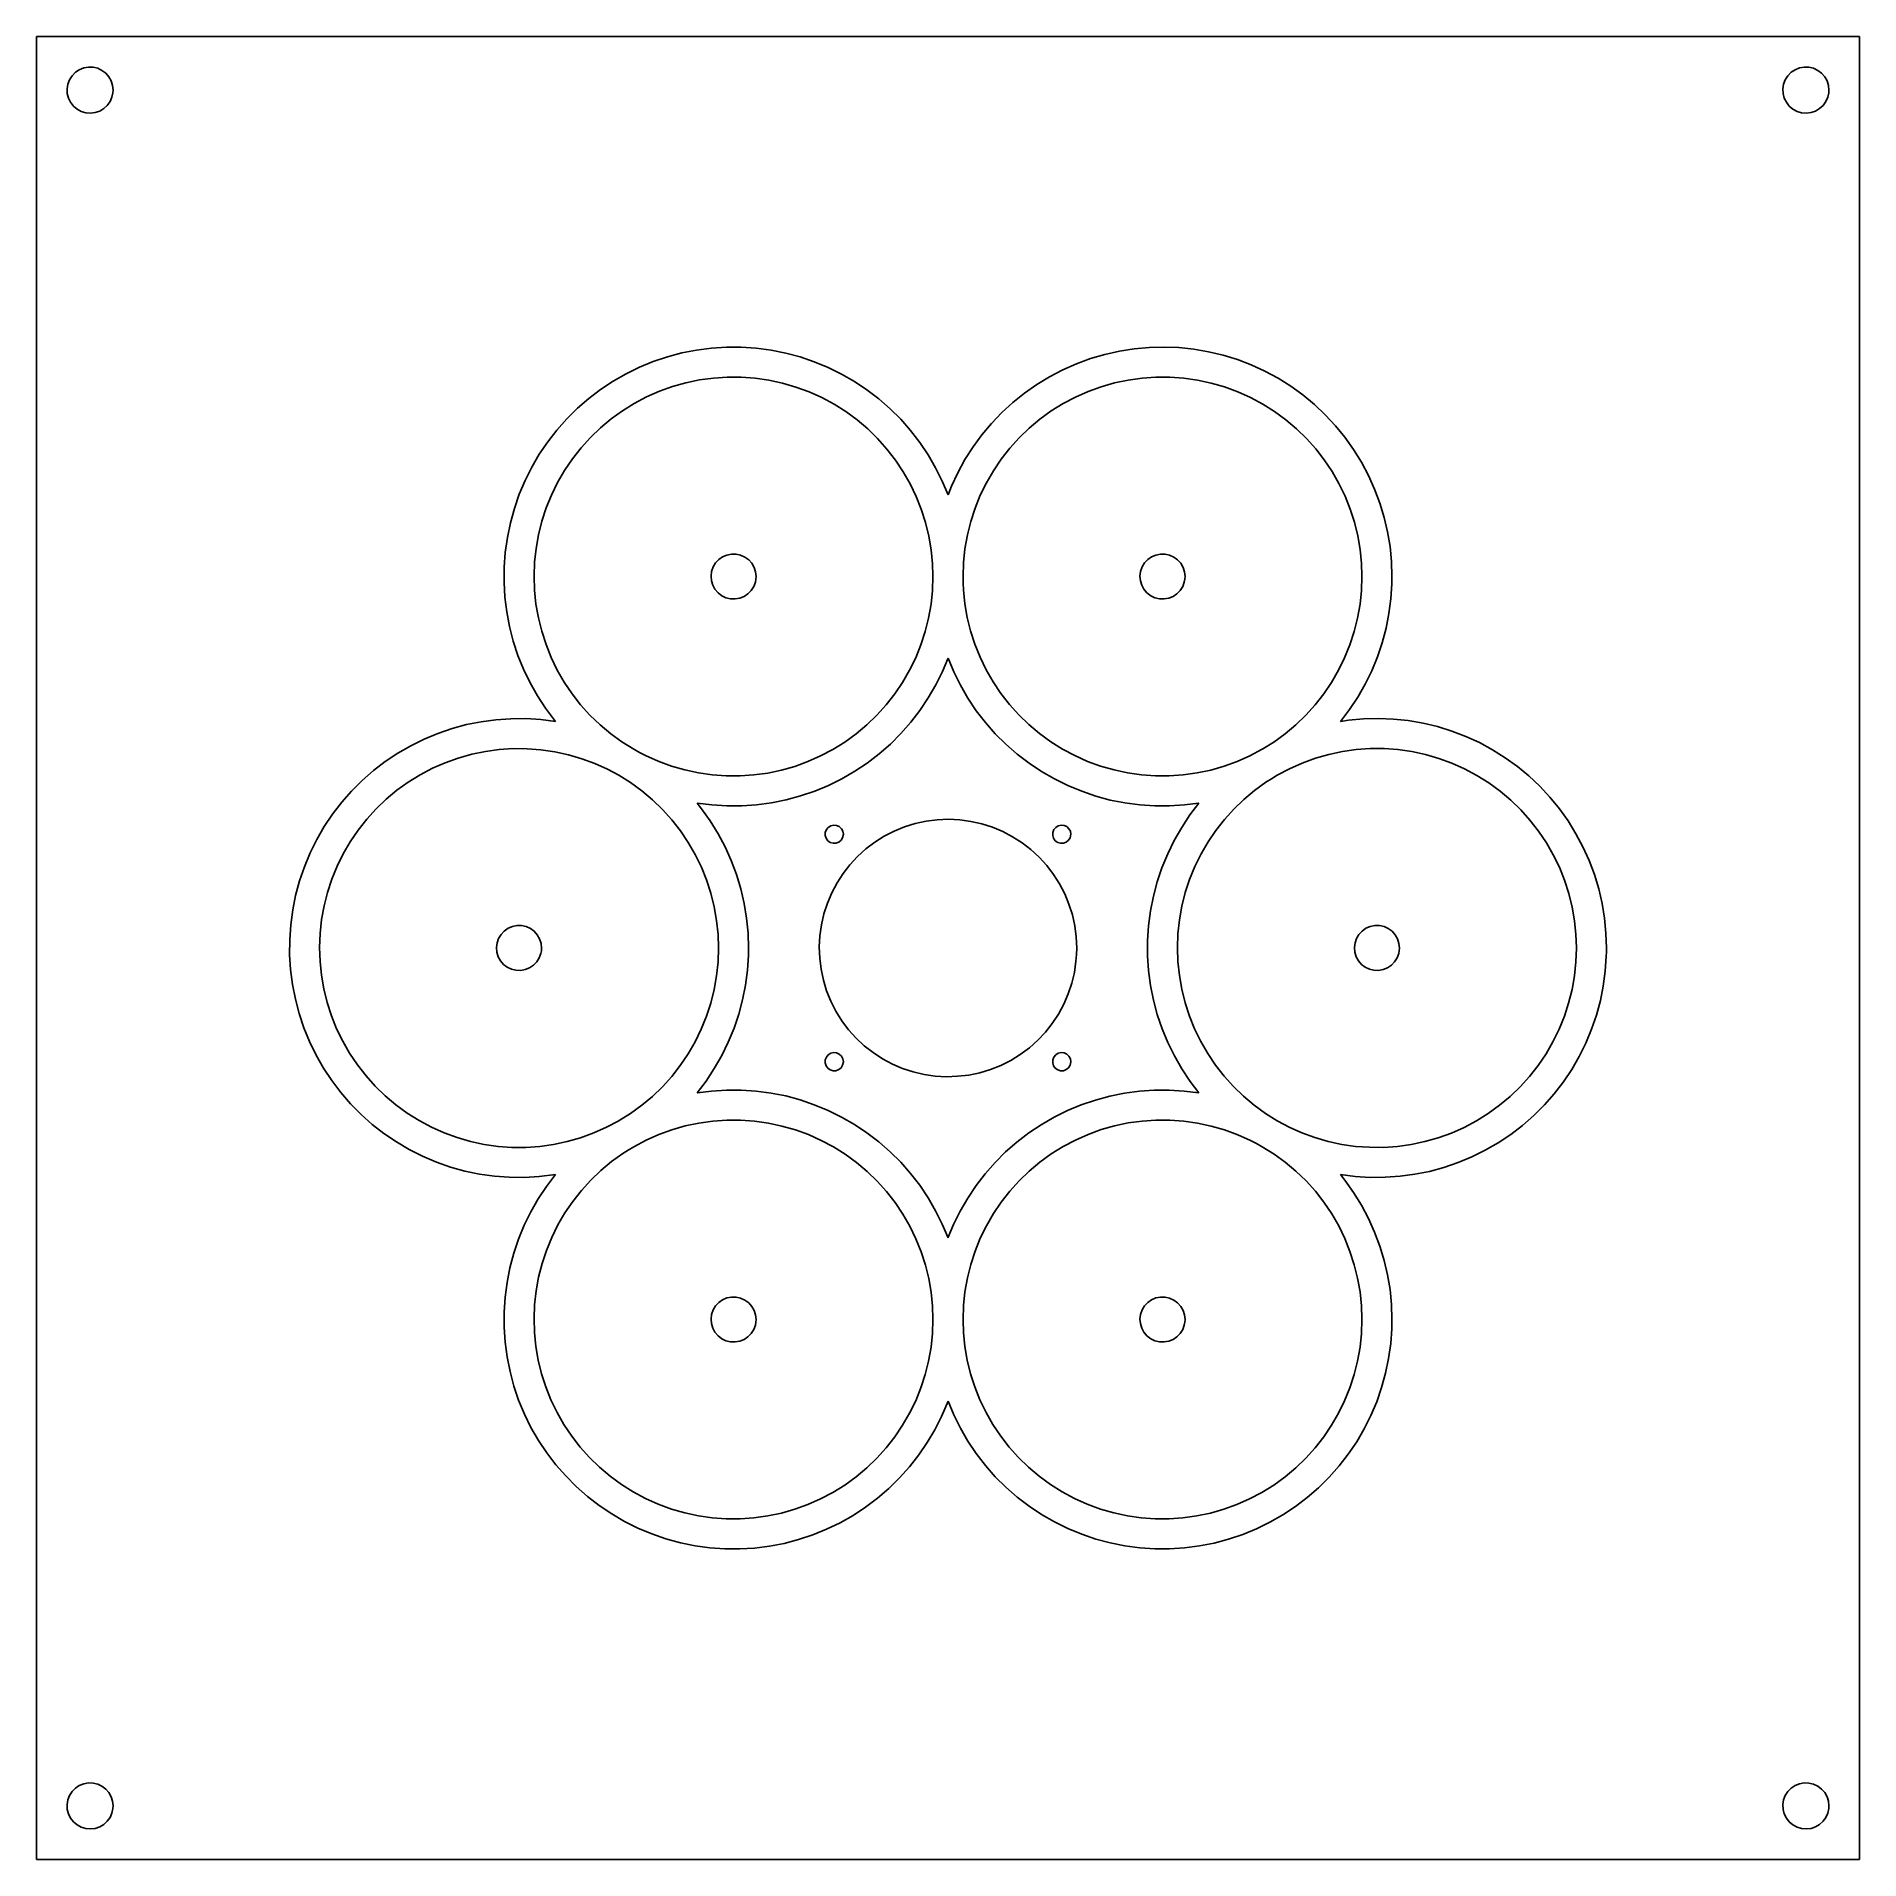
# Model space of a CAD drawing. Header units: millimetres. Extents: x 0 to 340, y 0 to 340.
import ezdxf

# ---------------------------------------------------------------- set-up
doc = ezdxf.new("R2010")
doc.units = ezdxf.units.MM

msp = doc.modelspace()

# ---------------------------------------------------------------- linework, layer by layer
at = {"layer": 'EXPERIMENTAL_CUT'}
for p, q in [((0, 0), (0, 340)), ((0, 340), (340, 340)), ((340, 340), (340, 0)), ((7.26, 333.31), (6.64, 332.68)), ((7.99, 333.8), (7.26, 333.31)), ((8.81, 334.13), (7.99, 333.8)), ((9.68, 334.29), (8.81, 334.13)), ((10.56, 334.26), (9.68, 334.29)), ((11.42, 334.06), (10.56, 334.26)), ((12.22, 333.68), (11.42, 334.06)), ((12.93, 333.15), (12.22, 333.68)), ((327.26, 333.31), (326.64, 332.68)), ((327.99, 333.8), (327.26, 333.31)), ((328.81, 334.13), (327.99, 333.8)), ((329.68, 334.29), (328.81, 334.13)), ((330.56, 334.26), (329.68, 334.29)), ((331.42, 334.06), (330.56, 334.26)), ((332.22, 333.68), (331.42, 334.06)), ((332.93, 333.15), (332.22, 333.68)), ((5.85, 331.12), (5.71, 330.25)), ((5.71, 330.25), (5.75, 329.36)), ((6.16, 331.94), (5.85, 331.12)), ((6.64, 332.68), (6.16, 331.94)), ((13.51, 332.49), (12.93, 333.15)), ((13.94, 331.72), (13.51, 332.49)), ((14.21, 330.88), (13.94, 331.72)), ((14.3, 330), (14.21, 330.88)), ((14.27, 329.51), (14.3, 330)), ((325.85, 331.12), (325.71, 330.25)), ((325.71, 330.25), (325.75, 329.36)), ((326.16, 331.94), (325.85, 331.12)), ((326.64, 332.68), (326.16, 331.94)), ((333.51, 332.49), (332.93, 333.15)), ((333.94, 331.72), (333.51, 332.49)), ((334.21, 330.88), (333.94, 331.72)), ((334.3, 330), (334.21, 330.88)), ((334.27, 329.51), (334.3, 330)), ((5.75, 329.36), (5.97, 328.51)), ((5.97, 328.51), (6.36, 327.72)), ((6.36, 327.72), (6.9, 327.02)), ((6.9, 327.02), (7.57, 326.45)), ((7.57, 326.45), (8.35, 326.03)), ((11.79, 326.09), (12.55, 326.54)), ((12.55, 326.54), (13.2, 327.13)), ((13.2, 327.13), (13.72, 327.84)), ((13.72, 327.84), (14.08, 328.65)), ((14.08, 328.65), (14.27, 329.51)), ((325.75, 329.36), (325.97, 328.51)), ((325.97, 328.51), (326.36, 327.72)), ((326.36, 327.72), (326.9, 327.02)), ((326.9, 327.02), (327.57, 326.45)), ((327.57, 326.45), (328.35, 326.03)), ((331.79, 326.09), (332.55, 326.54)), ((332.55, 326.54), (333.2, 327.13)), ((333.2, 327.13), (333.72, 327.84)), ((333.72, 327.84), (334.08, 328.65)), ((334.08, 328.65), (334.27, 329.51)), ((8.35, 326.03), (9.19, 325.78)), ((9.19, 325.78), (10.07, 325.7)), ((10.07, 325.7), (10.95, 325.81)), ((10.95, 325.81), (11.79, 326.09)), ((328.35, 326.03), (329.19, 325.78)), ((329.19, 325.78), (330.07, 325.7)), ((330.07, 325.7), (330.95, 325.81)), ((330.95, 325.81), (331.79, 326.09)), ((115.04, 279.38), (112.46, 278.32)), ((117.68, 280.27), (115.04, 279.38)), ((120.37, 280.99), (117.68, 280.27)), ((123.11, 281.52), (120.37, 280.99)), ((125.88, 281.88), (123.11, 281.52)), ((128.66, 282.06), (125.88, 281.88)), ((131.45, 282.06), (128.66, 282.06)), ((134.23, 281.87), (131.45, 282.06)), ((137, 281.51), (134.23, 281.87)), ((139.73, 280.96), (137, 281.51)), ((142.43, 280.24), (139.73, 280.96)), ((145.07, 279.34), (142.43, 280.24)), ((147.65, 278.28), (145.07, 279.34)), ((193.94, 278.96), (191.39, 277.83)), ((196.56, 279.92), (193.94, 278.96)), ((199.24, 280.71), (196.56, 279.92)), ((201.96, 281.32), (199.24, 280.71)), ((204.71, 281.75), (201.96, 281.32)), ((207.49, 282.01), (204.71, 281.75)), ((210.28, 282.08), (207.49, 282.01)), ((213.07, 281.97), (210.28, 282.08)), ((215.84, 281.68), (213.07, 281.97)), ((218.59, 281.21), (215.84, 281.68)), ((221.3, 280.56), (218.59, 281.21)), ((223.97, 279.74), (221.3, 280.56)), ((226.57, 278.74), (223.97, 279.74)), ((107.53, 275.71), (105.21, 274.17)), ((109.95, 277.1), (107.53, 275.71)), ((112.46, 278.32), (109.95, 277.1)), ((118.62, 274.7), (121.12, 275.41)), ((121.12, 275.41), (123.67, 275.94)), ((123.67, 275.94), (126.24, 276.29)), ((126.24, 276.29), (128.84, 276.46)), ((128.84, 276.46), (131.44, 276.45)), ((131.44, 276.45), (134.03, 276.26)), ((134.03, 276.26), (136.6, 275.89)), ((136.6, 275.89), (139.14, 275.34)), ((150.15, 277.04), (147.65, 278.28)), ((152.56, 275.65), (150.15, 277.04)), ((154.88, 274.1), (152.56, 275.65)), ((188.92, 276.53), (186.54, 275.08)), ((191.39, 277.83), (188.92, 276.53)), ((201.07, 275.39), (203.61, 275.93)), ((203.61, 275.93), (206.19, 276.29)), ((206.19, 276.29), (208.78, 276.46)), ((208.78, 276.46), (211.38, 276.46)), ((211.38, 276.46), (213.98, 276.27)), ((213.98, 276.27), (216.55, 275.9)), ((216.55, 275.9), (219.09, 275.35)), ((229.11, 277.58), (226.57, 278.74)), ((231.56, 276.25), (229.11, 277.58)), ((233.92, 274.77), (231.56, 276.25)), ((102.99, 272.48), (100.88, 270.65)), ((105.21, 274.17), (102.99, 272.48)), ((111.49, 271.55), (113.79, 272.77)), ((113.79, 272.77), (116.17, 273.82)), ((116.17, 273.82), (118.62, 274.7)), ((139.14, 275.34), (141.64, 274.61)), ((141.64, 274.61), (144.08, 273.71)), ((144.08, 273.71), (146.45, 272.65)), ((146.45, 272.65), (148.74, 271.42)), ((157.1, 272.41), (154.88, 274.1)), ((159.2, 270.57), (157.1, 272.41)), ((184.26, 273.48), (182.09, 271.73)), ((186.54, 275.08), (184.26, 273.48)), ((191.45, 271.53), (193.75, 272.74)), ((193.75, 272.74), (196.12, 273.8)), ((196.12, 273.8), (198.57, 274.68)), ((198.57, 274.68), (201.07, 275.39)), ((219.09, 275.35), (221.59, 274.63)), ((221.59, 274.63), (224.03, 273.73)), ((224.03, 273.73), (226.4, 272.67)), ((226.4, 272.67), (228.69, 271.44)), ((236.18, 273.14), (233.92, 274.77)), ((238.33, 271.36), (236.18, 273.14)), ((98.9, 268.69), (97.05, 266.6)), ((100.88, 270.65), (98.9, 268.69)), ((105.18, 266.99), (107.18, 268.66)), ((107.18, 268.66), (109.29, 270.18)), ((109.29, 270.18), (111.49, 271.55)), ((148.74, 271.42), (150.94, 270.03)), ((150.94, 270.03), (153.04, 268.49)), ((161.18, 268.61), (159.2, 270.57)), ((163.02, 266.51), (161.18, 268.61)), ((180.03, 269.84), (178.11, 267.83)), ((182.09, 271.73), (180.03, 269.84)), ((185.14, 266.96), (187.13, 268.63)), ((187.13, 268.63), (189.24, 270.15)), ((189.24, 270.15), (191.45, 271.53)), ((228.69, 271.44), (230.9, 270.06)), ((230.9, 270.06), (232.99, 268.52)), ((240.36, 269.45), (238.33, 271.36)), ((242.26, 267.41), (240.36, 269.45)), ((97.05, 266.6), (95.34, 264.39)), ((103.31, 265.19), (105.18, 266.99)), ((153.04, 268.49), (155.02, 266.81)), ((155.02, 266.81), (156.88, 264.99)), ((164.72, 264.3), (163.02, 266.51)), ((176.32, 265.69), (174.67, 263.44)), ((178.11, 267.83), (176.32, 265.69)), ((183.27, 265.15), (185.14, 266.96)), ((232.99, 268.52), (234.98, 266.85)), ((234.98, 266.85), (236.85, 265.03)), ((244.03, 265.24), (242.26, 267.41)), ((245.65, 262.97), (244.03, 265.24)), ((93.78, 262.08), (92.37, 259.68)), ((95.34, 264.39), (93.78, 262.08)), ((99.96, 261.22), (101.56, 263.26)), ((101.56, 263.26), (103.31, 265.19)), ((156.88, 264.99), (158.61, 263.05)), ((158.61, 263.05), (160.2, 261)), ((166.28, 261.99), (164.72, 264.3)), ((167.68, 259.58), (166.28, 261.99)), ((174.67, 263.44), (173.17, 261.08)), ((179.92, 261.17), (181.53, 263.22)), ((181.53, 263.22), (183.27, 265.15)), ((236.85, 265.03), (238.58, 263.1)), ((238.58, 263.1), (240.17, 261.04)), ((247.11, 260.6), (245.65, 262.97)), ((92.37, 259.68), (91.12, 257.18)), ((97.19, 256.82), (98.5, 259.07)), ((98.5, 259.07), (99.96, 261.22)), ((160.2, 261), (161.65, 258.83)), ((161.65, 258.83), (162.94, 256.58)), ((168.92, 257.08), (167.68, 259.58)), ((171.83, 258.64), (170.65, 256.11)), ((173.17, 261.08), (171.83, 258.64)), ((177.17, 256.77), (178.47, 259.02)), ((178.47, 259.02), (179.92, 261.17)), ((240.17, 261.04), (241.62, 258.88)), ((241.62, 258.88), (242.91, 256.62)), ((248.42, 258.14), (247.11, 260.6)), ((91.12, 257.18), (90.04, 254.61)), ((96.05, 254.48), (97.19, 256.82)), ((162.94, 256.58), (164.06, 254.23)), ((170, 254.51), (168.92, 257.08)), ((170.65, 256.11), (170, 254.51)), ((176.03, 254.43), (177.17, 256.77)), ((242.91, 256.62), (244.04, 254.28)), ((249.57, 255.6), (248.42, 258.14)), ((250.55, 252.98), (249.57, 255.6)), ((89.13, 251.98), (88.39, 249.29)), ((90.04, 254.61), (89.13, 251.98)), ((94.26, 249.6), (95.07, 252.07)), ((95.07, 252.07), (96.05, 254.48)), ((164.06, 254.23), (165.02, 251.82)), ((165.02, 251.82), (165.81, 249.34)), ((174.25, 249.55), (175.05, 252.02)), ((175.05, 252.02), (176.03, 254.43)), ((244.04, 254.28), (245.01, 251.87)), ((245.01, 251.87), (245.8, 249.39)), ((251.35, 250.31), (250.55, 252.98)), ((88.39, 249.29), (87.82, 246.56)), ((93.63, 247.08), (94.26, 249.6)), ((165.81, 249.34), (166.43, 246.81)), ((173.62, 247.03), (174.25, 249.55)), ((245.8, 249.39), (246.42, 246.87)), ((251.98, 247.6), (251.35, 250.31)), ((87.82, 246.56), (87.44, 243.79)), ((93.17, 244.52), (93.63, 247.08)), ((166.43, 246.81), (166.87, 244.25)), ((173.16, 244.47), (173.62, 247.03)), ((246.42, 246.87), (246.86, 244.3)), ((252.44, 244.85), (251.98, 247.6)), ((252.71, 242.07), (252.44, 244.85)), ((87.44, 243.79), (87.23, 241.01)), ((92.8, 239.34), (92.89, 241.94)), ((92.89, 241.94), (93.17, 244.52)), ((126.64, 241.81), (126.19, 241.06)), ((127.24, 242.45), (126.64, 241.81)), ((127.95, 242.95), (127.24, 242.45)), ((128.75, 243.29), (127.95, 242.95)), ((129.61, 243.46), (128.75, 243.29)), ((130.48, 243.45), (129.61, 243.46)), ((131.33, 243.27), (130.48, 243.45)), ((132.12, 242.9), (131.33, 243.27)), ((132.83, 242.39), (132.12, 242.9)), ((133.41, 241.74), (132.83, 242.39)), ((133.84, 240.98), (133.41, 241.74)), ((166.87, 244.25), (167.12, 241.66)), ((167.12, 241.66), (167.2, 239.39)), ((172.8, 239.28), (172.89, 241.88)), ((172.89, 241.88), (173.16, 244.47)), ((206.64, 241.81), (206.19, 241.06)), ((207.24, 242.45), (206.64, 241.81)), ((207.95, 242.95), (207.24, 242.45)), ((208.75, 243.29), (207.95, 242.95)), ((209.61, 243.46), (208.75, 243.29)), ((210.48, 243.45), (209.61, 243.46)), ((211.33, 243.27), (210.48, 243.45)), ((212.12, 242.9), (211.33, 243.27)), ((212.83, 242.39), (212.12, 242.9)), ((213.41, 241.74), (212.83, 242.39)), ((213.84, 240.98), (213.41, 241.74)), ((246.86, 244.3), (247.12, 241.72)), ((247.12, 241.72), (247.2, 239.4)), ((252.8, 239.28), (252.71, 242.07)), ((87.23, 241.01), (87.21, 238.22)), ((87.21, 238.22), (87.37, 235.44)), ((92.89, 236.74), (92.8, 239.34)), ((125.91, 240.23), (125.8, 239.37)), ((125.8, 239.37), (125.87, 238.5)), ((125.87, 238.5), (126.12, 237.66)), ((126.19, 241.06), (125.91, 240.23)), ((133.77, 237.43), (134.07, 238.25)), ((134.11, 240.15), (133.84, 240.98)), ((134.07, 238.25), (134.17, 238.76)), ((134.2, 239.28), (134.11, 240.15)), ((134.17, 238.76), (134.2, 239.28)), ((167.2, 239.28), (167.11, 236.68)), ((167.2, 239.39), (167.2, 239.28)), ((172.82, 238.04), (172.8, 239.28)), ((172.88, 236.79), (172.82, 238.04)), ((205.91, 240.23), (205.8, 239.37)), ((205.8, 239.37), (205.87, 238.5)), ((205.87, 238.5), (206.12, 237.66)), ((206.19, 241.06), (205.91, 240.23)), ((213.77, 237.43), (214.07, 238.25)), ((214.11, 240.15), (213.84, 240.98)), ((214.07, 238.25), (214.17, 238.76)), ((214.2, 239.28), (214.11, 240.15)), ((214.17, 238.76), (214.2, 239.28)), ((247.2, 239.28), (247.11, 236.68)), ((247.2, 239.4), (247.2, 239.28)), ((252.78, 237.93), (252.8, 239.28)), ((87.37, 235.44), (87.71, 232.67)), ((93.16, 234.15), (92.89, 236.74)), ((126.12, 237.66), (126.54, 236.9)), ((126.54, 236.9), (127.11, 236.24)), ((127.11, 236.24), (127.8, 235.7)), ((127.8, 235.7), (128.59, 235.33)), ((128.59, 235.33), (129.43, 235.12)), ((129.43, 235.12), (130.31, 235.09)), ((130.31, 235.09), (131.17, 235.25)), ((131.17, 235.25), (131.97, 235.57)), ((131.97, 235.57), (132.7, 236.06)), ((132.7, 236.06), (133.3, 236.69)), ((133.3, 236.69), (133.77, 237.43)), ((167.11, 236.68), (166.84, 234.1)), ((173.15, 234.21), (172.88, 236.79)), ((206.12, 237.66), (206.54, 236.9)), ((206.54, 236.9), (207.11, 236.24)), ((207.11, 236.24), (207.8, 235.7)), ((207.8, 235.7), (208.59, 235.33)), ((208.59, 235.33), (209.43, 235.12)), ((209.43, 235.12), (210.31, 235.09)), ((210.31, 235.09), (211.17, 235.25)), ((211.17, 235.25), (211.97, 235.57)), ((211.97, 235.57), (212.7, 236.06)), ((212.7, 236.06), (213.3, 236.69)), ((213.3, 236.69), (213.77, 237.43)), ((247.11, 236.68), (246.84, 234.1)), ((252.24, 232.38), (252.6, 235.14)), ((252.6, 235.14), (252.78, 237.93)), ((87.71, 232.67), (88.23, 229.93)), ((93.6, 231.59), (93.16, 234.15)), ((94.23, 229.07), (93.6, 231.59)), ((166.38, 231.54), (165.75, 229.01)), ((166.84, 234.1), (166.38, 231.54)), ((173.59, 231.64), (173.15, 234.21)), ((174.22, 229.12), (173.59, 231.64)), ((246.38, 231.54), (245.75, 229.01)), ((246.84, 234.1), (246.38, 231.54)), ((251.7, 229.64), (252.24, 232.38)), ((88.23, 229.93), (88.93, 227.23)), ((95.03, 226.59), (94.23, 229.07)), ((165.75, 229.01), (164.95, 226.54)), ((175.01, 226.64), (174.22, 229.12)), ((245.75, 229.01), (244.95, 226.54)), ((250.98, 226.94), (251.7, 229.64)), ((88.93, 227.23), (89.8, 224.58)), ((89.8, 224.58), (90.85, 221.99)), ((96, 224.18), (95.03, 226.59)), ((164.95, 226.54), (163.97, 224.13)), ((175.98, 224.23), (175.01, 226.64)), ((244.95, 226.54), (243.97, 224.13)), ((250.09, 224.3), (250.98, 226.94)), ((90.85, 221.99), (92.06, 219.48)), ((97.14, 221.84), (96, 224.18)), ((98.44, 219.59), (97.14, 221.84)), ((162.83, 221.8), (161.53, 219.54)), ((163.97, 224.13), (162.83, 221.8)), ((167.72, 219.05), (168.95, 221.55)), ((168.95, 221.55), (169.95, 223.94)), ((169.95, 223.94), (170, 224.06)), ((170, 224.06), (171.08, 221.48)), ((171.08, 221.48), (172.32, 218.99)), ((177.12, 221.89), (175.98, 224.23)), ((178.41, 219.64), (177.12, 221.89)), ((242.83, 221.8), (241.53, 219.54)), ((243.97, 224.13), (242.83, 221.8)), ((247.81, 219.22), (249.03, 221.72)), ((249.03, 221.72), (250.09, 224.3)), ((92.06, 219.48), (93.43, 217.05)), ((99.89, 217.43), (98.44, 219.59)), ((161.53, 219.54), (160.08, 217.39)), ((166.32, 216.64), (167.72, 219.05)), ((172.32, 218.99), (173.72, 216.57)), ((179.86, 217.48), (178.41, 219.64)), ((241.53, 219.54), (240.08, 217.39)), ((246.42, 216.8), (247.81, 219.22)), ((93.43, 217.05), (94.95, 214.72)), ((94.95, 214.72), (96.81, 212.25)), ((101.49, 215.38), (99.89, 217.43)), ((103.23, 213.45), (101.49, 215.38)), ((158.47, 215.34), (156.73, 213.41)), ((160.08, 217.39), (158.47, 215.34)), ((163.07, 212.11), (164.77, 214.32)), ((164.77, 214.32), (166.32, 216.64)), ((173.72, 216.57), (175.28, 214.26)), ((175.28, 214.26), (176.98, 212.05)), ((181.46, 215.43), (179.86, 217.48)), ((183.19, 213.49), (181.46, 215.43)), ((238.47, 215.34), (236.73, 213.41)), ((240.08, 217.39), (238.47, 215.34)), ((243.19, 212.25), (244.88, 214.47)), ((244.88, 214.47), (246.42, 216.8)), ((77.5, 210.93), (74.86, 210.03)), ((80.19, 211.66), (77.5, 210.93)), ((82.93, 212.21), (80.19, 211.66)), ((85.69, 212.58), (82.93, 212.21)), ((88.47, 212.77), (85.69, 212.58)), ((91.26, 212.78), (88.47, 212.77)), ((94.05, 212.61), (91.26, 212.78)), ((96.81, 212.25), (94.05, 212.61)), ((105.1, 211.64), (103.23, 213.45)), ((107.09, 209.97), (105.1, 211.64)), ((154.86, 211.61), (152.87, 209.94)), ((156.73, 213.41), (154.86, 211.61)), ((161.23, 210.01), (163.07, 212.11)), ((176.98, 212.05), (178.82, 209.96)), ((185.06, 211.68), (183.19, 213.49)), ((187.05, 210.01), (185.06, 211.68)), ((234.86, 211.61), (232.87, 209.94)), ((236.73, 213.41), (234.86, 211.61)), ((243.26, 212.27), (243.19, 212.25)), ((244.71, 212.47), (243.26, 212.27)), ((247.49, 212.73), (244.71, 212.47)), ((250.28, 212.8), (247.49, 212.73)), ((253.07, 212.69), (250.28, 212.8)), ((255.84, 212.4), (253.07, 212.69)), ((258.59, 211.93), (255.84, 212.4)), ((261.3, 211.28), (258.59, 211.93)), ((263.97, 210.46), (261.3, 211.28)), ((69.79, 207.73), (67.37, 206.33)), ((72.29, 208.96), (69.79, 207.73)), ((74.86, 210.03), (72.29, 208.96)), ((109.19, 208.44), (107.09, 209.97)), ((111.4, 207.07), (109.19, 208.44)), ((150.76, 208.41), (148.55, 207.04)), ((152.87, 209.94), (150.76, 208.41)), ((157.16, 206.2), (159.26, 208.04)), ((159.26, 208.04), (161.23, 210.01)), ((178.82, 209.96), (180.8, 207.99)), ((180.8, 207.99), (182.9, 206.15)), ((189.15, 208.47), (187.05, 210.01)), ((191.35, 207.09), (189.15, 208.47)), ((230.76, 208.41), (228.7, 207.13)), ((232.87, 209.94), (230.76, 208.41)), ((266.57, 209.46), (263.97, 210.46)), ((269.11, 208.3), (266.57, 209.46)), ((271.56, 206.97), (269.11, 208.3)), ((65.05, 204.78), (62.84, 203.08)), ((67.37, 206.33), (65.05, 204.78)), ((73.84, 203.51), (76.22, 204.56)), ((76.22, 204.56), (78.67, 205.43)), ((78.67, 205.43), (81.17, 206.14)), ((81.17, 206.14), (83.72, 206.67)), ((83.72, 206.67), (86.3, 207.02)), ((86.3, 207.02), (88.89, 207.18)), ((88.89, 207.18), (91.49, 207.17)), ((91.49, 207.17), (94.08, 206.98)), ((94.08, 206.98), (96.66, 206.6)), ((96.66, 206.6), (99.2, 206.05)), ((99.2, 206.05), (101.69, 205.31)), ((101.69, 205.31), (104.13, 204.41)), ((104.13, 204.41), (106.5, 203.34)), ((112.49, 206.46), (111.4, 207.07)), ((113.6, 205.89), (112.49, 206.46)), ((115.97, 204.83), (113.6, 205.89)), ((118.41, 203.93), (115.97, 204.83)), ((143.88, 204.77), (141.43, 203.88)), ((146.25, 205.82), (143.88, 204.77)), ((148.55, 207.04), (146.25, 205.82)), ((152.63, 202.95), (154.95, 204.5)), ((154.95, 204.5), (157.16, 206.2)), ((182.9, 206.15), (185.12, 204.46)), ((185.12, 204.46), (187.44, 202.91)), ((193.65, 205.87), (191.35, 207.09)), ((196.02, 204.81), (193.65, 205.87)), ((198.46, 203.92), (196.02, 204.81)), ((223.93, 204.79), (221.49, 203.9)), ((226.3, 205.85), (223.93, 204.79)), ((228.6, 207.07), (226.3, 205.85)), ((228.7, 207.13), (228.6, 207.07)), ((233.7, 203.44), (236.07, 204.49)), ((236.07, 204.49), (238.51, 205.38)), ((238.51, 205.38), (241.01, 206.1)), ((241.01, 206.1), (243.56, 206.64)), ((243.56, 206.64), (246.13, 207)), ((246.13, 207), (248.73, 207.18)), ((248.73, 207.18), (251.33, 207.18)), ((251.33, 207.18), (253.92, 206.99)), ((253.92, 206.99), (256.5, 206.63)), ((256.5, 206.63), (259.04, 206.09)), ((259.04, 206.09), (261.54, 205.37)), ((261.54, 205.37), (263.98, 204.47)), ((263.98, 204.47), (266.35, 203.41)), ((273.92, 205.49), (271.56, 206.97)), ((276.18, 203.86), (273.92, 205.49)), ((60.74, 201.24), (58.77, 199.27)), ((62.84, 203.08), (60.74, 201.24)), ((67.22, 199.41), (69.33, 200.93)), ((69.33, 200.93), (71.54, 202.3)), ((71.54, 202.3), (73.84, 203.51)), ((106.5, 203.34), (107.56, 202.79)), ((107.56, 202.79), (108.6, 202.22)), ((108.6, 202.22), (110.81, 200.84)), ((110.81, 200.84), (112.91, 199.31)), ((120.91, 203.21), (118.41, 203.93)), ((123.45, 202.66), (120.91, 203.21)), ((126.02, 202.3), (123.45, 202.66)), ((128.62, 202.11), (126.02, 202.3)), ((131.22, 202.1), (128.62, 202.11)), ((133.81, 202.28), (131.22, 202.1)), ((136.39, 202.63), (133.81, 202.28)), ((138.93, 203.17), (136.39, 202.63)), ((141.43, 203.88), (138.93, 203.17)), ((147.71, 200.32), (150.21, 201.56)), ((150.21, 201.56), (152.63, 202.95)), ((187.44, 202.91), (189.85, 201.52)), ((189.85, 201.52), (192.35, 200.29)), ((200.96, 203.2), (198.46, 203.92)), ((203.5, 202.65), (200.96, 203.2)), ((206.08, 202.29), (203.5, 202.65)), ((208.67, 202.11), (206.08, 202.29)), ((211.27, 202.1), (208.67, 202.11)), ((213.87, 202.28), (211.27, 202.1)), ((216.44, 202.64), (213.87, 202.28)), ((218.99, 203.18), (216.44, 202.64)), ((221.49, 203.9), (218.99, 203.18)), ((227.18, 199.38), (229.29, 200.9)), ((229.29, 200.9), (230.33, 201.58)), ((230.33, 201.58), (231.4, 202.22)), ((231.4, 202.22), (233.7, 203.44)), ((266.35, 203.41), (268.65, 202.19)), ((268.65, 202.19), (270.85, 200.81)), ((270.85, 200.81), (272.95, 199.28)), ((278.33, 202.08), (276.18, 203.86)), ((280.36, 200.17), (278.33, 202.08)), ((58.77, 199.27), (56.93, 197.17)), ((63.34, 195.95), (65.22, 197.75)), ((65.22, 197.75), (67.22, 199.41)), ((112.91, 199.31), (114.9, 197.64)), ((114.9, 197.64), (116.77, 195.83)), ((137.07, 197.07), (139.81, 197.62)), ((139.81, 197.62), (142.5, 198.35)), ((142.5, 198.35), (145.14, 199.25)), ((145.14, 199.25), (147.71, 200.32)), ((192.35, 200.29), (194.93, 199.22)), ((194.93, 199.22), (197.57, 198.33)), ((197.57, 198.33), (200.27, 197.6)), ((200.27, 197.6), (203, 197.06)), ((223.31, 195.91), (225.18, 197.71)), ((225.18, 197.71), (227.18, 199.38)), ((272.95, 199.28), (274.94, 197.6)), ((274.94, 197.6), (276.81, 195.79)), ((282.26, 198.12), (280.36, 200.17)), ((284.03, 195.96), (282.26, 198.12)), ((55.23, 194.96), (53.68, 192.64)), ((56.93, 197.17), (55.23, 194.96)), ((59.99, 191.98), (61.6, 194.02)), ((61.6, 194.02), (63.34, 195.95)), ((116.77, 195.83), (118.51, 193.9)), ((118.51, 193.9), (120.11, 191.85)), ((124.03, 195.96), (123.19, 197.03)), ((123.19, 197.03), (125.95, 196.67)), ((125.65, 193.69), (124.03, 195.96)), ((125.95, 196.67), (128.74, 196.5)), ((128.74, 196.5), (131.53, 196.51)), ((131.53, 196.51), (134.31, 196.7)), ((134.31, 196.7), (137.07, 197.07)), ((168.01, 193.92), (165.94, 193.65)), ((170.1, 194), (168.01, 193.92)), ((172.18, 193.9), (170.1, 194)), ((174.25, 193.62), (172.18, 193.9)), ((203, 197.06), (205.77, 196.69)), ((205.77, 196.69), (208.55, 196.51)), ((208.55, 196.51), (211.34, 196.5)), ((211.34, 196.5), (214.12, 196.68)), ((215.12, 194.81), (213.58, 192.48)), ((214.12, 196.68), (216.69, 197.01)), ((216.81, 197.03), (215.12, 194.81)), ((216.69, 197.01), (216.81, 197.03)), ((219.96, 191.94), (221.56, 193.98)), ((221.56, 193.98), (223.31, 195.91)), ((276.81, 195.79), (278.54, 193.86)), ((278.54, 193.86), (280.14, 191.8)), ((285.65, 193.69), (284.03, 195.96)), ((53.68, 192.64), (52.28, 190.23)), ((58.53, 189.83), (59.99, 191.98)), ((120.11, 191.85), (121.56, 189.69)), ((127.11, 191.32), (125.65, 193.69)), ((128.42, 188.86), (127.11, 191.32)), ((147.12, 191.55), (147.1, 190.99)), ((147.1, 190.99), (147.26, 190.46)), ((147.32, 192.07), (147.12, 191.55)), ((147.26, 190.46), (147.58, 190.01)), ((147.67, 192.49), (147.32, 192.07)), ((148.14, 192.78), (147.67, 192.49)), ((148.68, 192.91), (148.14, 192.78)), ((149.23, 192.85), (148.68, 192.91)), ((149.73, 192.63), (149.23, 192.85)), ((150.14, 192.25), (149.73, 192.63)), ((150.06, 190.09), (150.35, 190.56)), ((150.4, 191.76), (150.14, 192.25)), ((150.35, 190.56), (150.49, 191.21)), ((150.49, 191.21), (150.4, 191.76)), ((158.11, 190.85), (156.35, 189.74)), ((159.97, 191.8), (158.11, 190.85)), ((161.9, 192.59), (159.97, 191.8)), ((163.9, 193.21), (161.9, 192.59)), ((165.94, 193.65), (163.9, 193.21)), ((176.29, 193.16), (174.25, 193.62)), ((178.28, 192.53), (176.29, 193.16)), ((180.21, 191.72), (178.28, 192.53)), ((182.06, 190.75), (180.21, 191.72)), ((183.82, 189.63), (182.06, 190.75)), ((189.55, 191.55), (189.53, 190.99)), ((189.53, 190.99), (189.69, 190.46)), ((189.74, 192.07), (189.55, 191.55)), ((189.69, 190.46), (190.01, 190.01)), ((190.09, 192.49), (189.74, 192.07)), ((190.56, 192.78), (190.09, 192.49)), ((191.1, 192.91), (190.56, 192.78)), ((191.65, 192.85), (191.1, 192.91)), ((192.16, 192.63), (191.65, 192.85)), ((192.56, 192.25), (192.16, 192.63)), ((192.49, 190.09), (192.78, 190.56)), ((192.82, 191.76), (192.56, 192.25)), ((192.78, 190.56), (192.91, 191.21)), ((192.91, 191.21), (192.82, 191.76)), ((213.58, 192.48), (212.19, 190.07)), ((218.5, 189.78), (219.96, 191.94)), ((280.14, 191.8), (281.59, 189.64)), ((287.11, 191.32), (285.65, 193.69)), ((288.42, 188.86), (287.11, 191.32)), ((51.05, 187.73), (49.97, 185.16)), ((52.28, 190.23), (51.05, 187.73)), ((56.07, 185.25), (57.22, 187.58)), ((57.22, 187.58), (58.53, 189.83)), ((121.56, 189.69), (122.86, 187.44)), ((122.86, 187.44), (124, 185.1)), ((129.57, 186.31), (128.42, 188.86)), ((147.58, 190.01), (148.03, 189.69)), ((148.03, 189.69), (148.56, 189.53)), ((148.56, 189.53), (149.11, 189.54)), ((149.11, 189.54), (149.63, 189.74)), ((149.63, 189.74), (150.06, 190.09)), ((153.13, 187.07), (151.71, 185.54)), ((154.68, 188.48), (153.13, 187.07)), ((156.35, 189.74), (154.68, 188.48)), ((185.47, 188.35), (183.82, 189.63)), ((187.01, 186.94), (185.47, 188.35)), ((190.01, 190.01), (190.46, 189.69)), ((190.46, 189.69), (190.99, 189.53)), ((190.99, 189.53), (191.54, 189.54)), ((191.54, 189.54), (192.06, 189.74)), ((192.06, 189.74), (192.49, 190.09)), ((210.97, 187.56), (209.91, 184.98)), ((212.19, 190.07), (210.97, 187.56)), ((216.05, 185.2), (217.19, 187.54)), ((217.19, 187.54), (218.5, 189.78)), ((281.59, 189.64), (282.88, 187.39)), ((282.88, 187.39), (284.02, 185.05)), ((289.57, 186.31), (288.42, 188.86)), ((49.97, 185.16), (49.07, 182.52)), ((55.09, 182.84), (56.07, 185.25)), ((124, 185.1), (124.97, 182.69)), ((130.55, 183.7), (129.57, 186.31)), ((131.35, 181.03), (130.55, 183.7)), ((150.43, 183.9), (149.3, 182.14)), ((151.71, 185.54), (150.43, 183.9)), ((188.41, 185.39), (187.01, 186.94)), ((189.68, 183.73), (188.41, 185.39)), ((190.8, 181.97), (189.68, 183.73)), ((209.91, 184.98), (209.02, 182.34)), ((215.07, 182.79), (216.05, 185.2)), ((284.02, 185.05), (284.99, 182.64)), ((290.55, 183.7), (289.57, 186.31)), ((291.35, 181.03), (290.55, 183.7)), ((49.07, 182.52), (48.34, 179.82)), ((53.64, 177.85), (54.28, 180.37)), ((54.28, 180.37), (55.09, 182.84)), ((124.97, 182.69), (125.77, 180.22)), ((125.77, 180.22), (126.4, 177.69)), ((131.98, 178.32), (131.35, 181.03)), ((148.32, 180.3), (147.51, 178.37)), ((149.3, 182.14), (148.32, 180.3)), ((191.76, 180.12), (190.8, 181.97)), ((209.02, 182.34), (208.3, 179.64)), ((213.63, 177.8), (214.26, 180.32)), ((214.26, 180.32), (215.07, 182.79)), ((284.99, 182.64), (285.78, 180.16)), ((291.98, 178.32), (291.35, 181.03)), ((47.79, 177.09), (47.42, 174.33)), ((48.34, 179.82), (47.79, 177.09)), ((53.18, 175.29), (53.64, 177.85)), ((126.4, 177.69), (126.84, 175.13)), ((132.44, 175.56), (131.98, 178.32)), ((147.51, 178.37), (146.87, 176.39)), ((192.56, 178.19), (191.76, 180.12)), ((193.19, 176.2), (192.56, 178.19)), ((207.76, 176.91), (207.4, 174.14)), ((208.3, 179.64), (207.76, 176.91)), ((213.17, 175.24), (213.63, 177.8)), ((285.78, 180.16), (286.41, 177.64)), ((286.41, 177.64), (286.85, 175.08)), ((292.44, 175.56), (291.98, 178.32)), ((47.42, 174.33), (47.23, 171.54)), ((52.9, 172.71), (53.18, 175.29)), ((87.95, 173.67), (87.24, 173.16)), ((88.75, 174.01), (87.95, 173.67)), ((89.61, 174.18), (88.75, 174.01)), ((90.48, 174.17), (89.61, 174.18)), ((91.33, 173.98), (90.48, 174.17)), ((92.12, 173.62), (91.33, 173.98)), ((92.83, 173.11), (92.12, 173.62)), ((126.84, 175.13), (127.11, 172.54)), ((132.71, 172.79), (132.44, 175.56)), ((146.4, 174.35), (146.11, 172.28)), ((146.87, 176.39), (146.4, 174.35)), ((193.64, 174.16), (193.19, 176.2)), ((193.91, 172.09), (193.64, 174.16)), ((207.4, 174.14), (207.22, 171.36)), ((212.89, 172.65), (213.17, 175.24)), ((247.95, 173.67), (247.24, 173.16)), ((248.75, 174.01), (247.95, 173.67)), ((249.61, 174.18), (248.75, 174.01)), ((250.48, 174.17), (249.61, 174.18)), ((251.33, 173.98), (250.48, 174.17)), ((252.12, 173.62), (251.33, 173.98)), ((252.83, 173.11), (252.12, 173.62)), ((286.85, 175.08), (287.12, 172.49)), ((292.71, 172.79), (292.44, 175.56)), ((47.23, 171.54), (47.22, 168.75)), ((52.8, 170.11), (52.9, 172.71)), ((52.88, 167.51), (52.8, 170.11)), ((85.91, 170.95), (85.8, 170.09)), ((85.8, 170.09), (85.87, 169.22)), ((86.19, 171.78), (85.91, 170.95)), ((86.64, 172.52), (86.19, 171.78)), ((87.24, 173.16), (86.64, 172.52)), ((93.41, 172.45), (92.83, 173.11)), ((93.84, 171.7), (93.41, 172.45)), ((94.11, 170.87), (93.84, 171.7)), ((94.2, 170), (94.11, 170.87)), ((94.17, 169.48), (94.2, 170)), ((127.11, 172.54), (127.2, 170.12)), ((127.2, 170), (127.11, 167.4)), ((127.2, 170.12), (127.2, 170)), ((132.8, 170), (132.71, 172.79)), ((132.78, 168.64), (132.8, 170)), ((146.11, 172.28), (146, 170.2)), ((146, 170.2), (146.07, 168.11)), ((194, 170), (193.91, 172.09)), ((193.97, 168.76), (194, 170)), ((207.22, 171.36), (207.22, 168.57)), ((212.8, 170.05), (212.89, 172.65)), ((212.89, 167.46), (212.8, 170.05)), ((245.91, 170.95), (245.8, 170.09)), ((245.8, 170.09), (245.87, 169.22)), ((246.19, 171.78), (245.91, 170.95)), ((246.64, 172.52), (246.19, 171.78)), ((247.24, 173.16), (246.64, 172.52)), ((253.41, 172.45), (252.83, 173.11)), ((253.84, 171.7), (253.41, 172.45)), ((254.11, 170.87), (253.84, 171.7)), ((254.2, 170), (254.11, 170.87)), ((254.17, 169.48), (254.2, 170)), ((287.2, 170), (287.11, 167.4)), ((287.12, 172.49), (287.2, 170.12)), ((287.2, 170.12), (287.2, 170)), ((292.8, 170), (292.71, 172.79)), ((292.79, 169.23), (292.8, 170)), ((47.22, 168.75), (47.39, 165.97)), ((53.15, 164.92), (52.88, 167.51)), ((85.87, 169.22), (86.12, 168.38)), ((86.12, 168.38), (86.54, 167.62)), ((86.54, 167.62), (87.11, 166.95)), ((87.11, 166.95), (87.8, 166.42)), ((91.97, 166.29), (92.7, 166.78)), ((92.7, 166.78), (93.3, 167.41)), ((93.3, 167.41), (93.77, 168.15)), ((93.77, 168.15), (94.07, 168.96)), ((94.07, 168.96), (94.17, 169.48)), ((127.11, 167.4), (126.84, 164.82)), ((132.6, 165.86), (132.78, 168.64)), ((146.07, 168.11), (146.33, 166.04)), ((193.57, 165.46), (193.87, 167.52)), ((193.87, 167.52), (193.97, 168.76)), ((207.22, 168.57), (207.41, 165.78)), ((213.16, 164.87), (212.89, 167.46)), ((245.87, 169.22), (246.12, 168.38)), ((246.12, 168.38), (246.54, 167.62)), ((246.54, 167.62), (247.11, 166.95)), ((247.11, 166.95), (247.8, 166.42)), ((251.97, 166.29), (252.7, 166.78)), ((252.7, 166.78), (253.3, 167.41)), ((253.3, 167.41), (253.77, 168.15)), ((253.77, 168.15), (254.07, 168.96)), ((254.07, 168.96), (254.17, 169.48)), ((287.11, 167.4), (286.84, 164.82)), ((292.58, 165.67), (292.77, 168.46)), ((292.77, 168.46), (292.79, 169.23)), ((47.39, 165.97), (47.74, 163.2)), ((47.74, 163.2), (48.28, 160.47)), ((53.59, 162.36), (53.15, 164.92)), ((87.8, 166.42), (88.59, 166.04)), ((88.59, 166.04), (89.43, 165.84)), ((89.43, 165.84), (90.31, 165.81)), ((90.31, 165.81), (91.17, 165.96)), ((91.17, 165.96), (91.97, 166.29)), ((126.84, 164.82), (126.38, 162.25)), ((132.24, 163.09), (132.6, 165.86)), ((146.33, 166.04), (146.76, 163.99)), ((146.76, 163.99), (147.37, 162)), ((192.42, 161.44), (193.08, 163.43)), ((193.08, 163.43), (193.57, 165.46)), ((207.41, 165.78), (207.77, 163.02)), ((213.6, 162.31), (213.16, 164.87)), ((247.8, 166.42), (248.59, 166.04)), ((248.59, 166.04), (249.43, 165.84)), ((249.43, 165.84), (250.31, 165.81)), ((250.31, 165.81), (251.17, 165.96)), ((251.17, 165.96), (251.97, 166.29)), ((286.84, 164.82), (286.38, 162.25)), ((292.21, 162.91), (292.58, 165.67)), ((48.28, 160.47), (48.99, 157.77)), ((54.22, 159.84), (53.59, 162.36)), ((55.01, 157.36), (54.22, 159.84)), ((126.38, 162.25), (125.75, 159.73)), ((130.98, 157.66), (131.7, 160.36)), ((131.7, 160.36), (132.24, 163.09)), ((147.37, 162), (148.15, 160.06)), ((148.15, 160.06), (149.1, 158.2)), ((191.59, 159.53), (192.42, 161.44)), ((207.77, 163.02), (208.32, 160.28)), ((208.32, 160.28), (209.04, 157.59)), ((214.23, 159.78), (213.6, 162.31)), ((286.38, 162.25), (285.75, 159.73)), ((290.93, 157.48), (291.66, 160.18)), ((291.66, 160.18), (292.21, 162.91)), ((48.99, 157.77), (49.87, 155.12)), ((55.98, 154.95), (55.01, 157.36)), ((124.95, 157.26), (123.97, 154.85)), ((125.75, 159.73), (124.95, 157.26)), ((130.09, 155.02), (130.98, 157.66)), ((149.1, 158.2), (150.21, 156.43)), ((150.21, 156.43), (151.46, 154.76)), ((189.45, 155.94), (190.6, 157.69)), ((190.6, 157.69), (191.59, 159.53)), ((209.04, 157.59), (209.93, 154.95)), ((215.03, 157.31), (214.23, 159.78)), ((216, 154.9), (215.03, 157.31)), ((284.95, 157.26), (283.97, 154.85)), ((285.75, 159.73), (284.95, 157.26)), ((290.03, 154.84), (290.93, 157.48)), ((49.87, 155.12), (50.92, 152.54)), ((57.12, 152.61), (55.98, 154.95)), ((123.97, 154.85), (122.83, 152.51)), ((129.03, 152.44), (130.09, 155.02)), ((151.46, 154.76), (152.86, 153.2)), ((152.86, 153.2), (154.38, 151.78)), ((186.73, 152.79), (188.16, 154.31)), ((188.16, 154.31), (189.45, 155.94)), ((209.93, 154.95), (211, 152.37)), ((217.14, 152.56), (216, 154.9)), ((283.97, 154.85), (282.83, 152.51)), ((288.95, 152.27), (290.03, 154.84)), ((50.92, 152.54), (52.14, 150.03)), ((52.14, 150.03), (53.52, 147.61)), ((58.41, 150.36), (57.12, 152.61)), ((59.86, 148.2), (58.41, 150.36)), ((121.53, 150.26), (120.08, 148.11)), ((122.83, 152.51), (121.53, 150.26)), ((126.42, 147.52), (127.81, 149.93)), ((127.81, 149.93), (129.03, 152.44)), ((147.32, 149.64), (147.12, 149.12)), ((147.67, 150.07), (147.32, 149.64)), ((148.14, 150.36), (147.67, 150.07)), ((148.68, 150.48), (148.14, 150.36)), ((149.23, 150.43), (148.68, 150.48)), ((149.73, 150.2), (149.23, 150.43)), ((150.14, 149.82), (149.73, 150.2)), ((150.4, 149.33), (150.14, 149.82)), ((154.38, 151.78), (156.02, 150.49)), ((156.02, 150.49), (157.77, 149.35)), ((181.72, 149.05), (183.49, 150.15)), ((183.49, 150.15), (185.17, 151.4)), ((185.17, 151.4), (186.73, 152.79)), ((189.74, 149.64), (189.55, 149.12)), ((190.09, 150.07), (189.74, 149.64)), ((190.56, 150.36), (190.09, 150.07)), ((191.1, 150.48), (190.56, 150.36)), ((191.65, 150.43), (191.1, 150.48)), ((192.16, 150.2), (191.65, 150.43)), ((192.56, 149.82), (192.16, 150.2)), ((192.82, 149.33), (192.56, 149.82)), ((211, 152.37), (212.23, 149.87)), ((212.23, 149.87), (213.62, 147.45)), ((218.44, 150.31), (217.14, 152.56)), ((219.89, 148.15), (218.44, 150.31)), ((281.53, 150.26), (280.08, 148.11)), ((282.83, 152.51), (281.53, 150.26)), ((286.32, 147.36), (287.72, 149.77)), ((287.72, 149.77), (288.95, 152.27)), ((53.52, 147.61), (55.06, 145.28)), ((61.46, 146.14), (59.86, 148.2)), ((120.08, 148.11), (118.47, 146.06)), ((124.88, 145.19), (126.42, 147.52)), ((147.12, 149.12), (147.1, 148.57)), ((147.1, 148.57), (147.26, 148.04)), ((147.26, 148.04), (147.58, 147.59)), ((147.58, 147.59), (148.03, 147.26)), ((148.03, 147.26), (148.56, 147.1)), ((148.56, 147.1), (149.11, 147.12)), ((149.11, 147.12), (149.63, 147.31)), ((149.63, 147.31), (150.06, 147.66)), ((150.06, 147.66), (150.35, 148.13)), ((150.35, 148.13), (150.49, 148.79)), ((150.49, 148.79), (150.4, 149.33)), ((157.77, 149.35), (159.62, 148.36)), ((159.62, 148.36), (161.54, 147.54)), ((161.54, 147.54), (163.52, 146.89)), ((163.52, 146.89), (165.55, 146.42)), ((165.55, 146.42), (167.62, 146.12)), ((171.79, 146.07), (173.87, 146.31)), ((173.87, 146.31), (175.91, 146.74)), ((175.91, 146.74), (177.91, 147.34)), ((177.91, 147.34), (179.85, 148.11)), ((179.85, 148.11), (181.72, 149.05)), ((189.55, 149.12), (189.53, 148.57)), ((189.53, 148.57), (189.69, 148.04)), ((189.69, 148.04), (190.01, 147.59)), ((190.01, 147.59), (190.46, 147.26)), ((190.46, 147.26), (190.99, 147.1)), ((190.99, 147.1), (191.54, 147.12)), ((191.54, 147.12), (192.06, 147.31)), ((192.06, 147.31), (192.49, 147.66)), ((192.49, 147.66), (192.78, 148.13)), ((192.78, 148.13), (192.91, 148.79)), ((192.91, 148.79), (192.82, 149.33)), ((213.62, 147.45), (215.17, 145.13)), ((221.49, 146.1), (219.89, 148.15)), ((280.08, 148.11), (278.47, 146.06)), ((284.77, 145.04), (286.32, 147.36)), ((55.06, 145.28), (56.74, 143.06)), ((56.74, 143.06), (58.57, 140.95)), ((63.19, 144.21), (61.46, 146.14)), ((65.06, 142.4), (63.19, 144.21)), ((116.73, 144.13), (114.86, 142.33)), ((118.47, 146.06), (116.73, 144.13)), ((123.19, 142.97), (124.88, 145.19)), ((123.31, 142.99), (123.19, 142.97)), ((125.88, 143.32), (123.31, 142.99)), ((128.66, 143.5), (125.88, 143.32)), ((131.45, 143.49), (128.66, 143.5)), ((134.23, 143.31), (131.45, 143.49)), ((137, 142.94), (134.23, 143.31)), ((139.73, 142.4), (137, 142.94)), ((167.62, 146.12), (169.7, 146)), ((169.7, 146), (171.79, 146.07)), ((202.93, 142.93), (200.19, 142.38)), ((205.69, 143.3), (202.93, 142.93)), ((208.47, 143.49), (205.69, 143.3)), ((211.26, 143.5), (208.47, 143.49)), ((214.05, 143.33), (211.26, 143.5)), ((216.81, 142.97), (214.05, 143.33)), ((215.17, 145.13), (215.97, 144.04)), ((215.97, 144.04), (216.81, 142.97)), ((223.23, 144.17), (221.49, 146.1)), ((225.1, 142.36), (223.23, 144.17)), ((276.73, 144.13), (274.86, 142.33)), ((278.47, 146.06), (276.73, 144.13)), ((281.23, 140.73), (283.07, 142.83)), ((283.07, 142.83), (284.77, 145.04)), ((58.57, 140.95), (60.53, 138.96)), ((67.05, 140.72), (65.06, 142.4)), ((69.15, 139.19), (67.05, 140.72)), ((112.87, 140.66), (110.76, 139.13)), ((114.86, 142.33), (112.87, 140.66)), ((142.43, 141.67), (139.73, 142.4)), ((145.07, 140.78), (142.43, 141.67)), ((147.65, 139.71), (145.07, 140.78)), ((150.15, 138.48), (147.65, 139.71)), ((192.29, 139.68), (189.79, 138.44)), ((194.86, 140.75), (192.29, 139.68)), ((197.5, 141.65), (194.86, 140.75)), ((200.19, 142.38), (197.5, 141.65)), ((227.09, 140.69), (225.1, 142.36)), ((229.19, 139.16), (227.09, 140.69)), ((272.87, 140.66), (270.76, 139.13)), ((274.86, 142.33), (272.87, 140.66)), ((279.26, 138.76), (281.23, 140.73)), ((60.53, 138.96), (62.61, 137.11)), ((62.61, 137.11), (64.81, 135.4)), ((71.35, 137.81), (69.15, 139.19)), ((73.65, 136.59), (71.35, 137.81)), ((76.02, 135.53), (73.65, 136.59)), ((106.3, 136.56), (103.93, 135.51)), ((108.6, 137.78), (106.3, 136.56)), ((108.7, 137.84), (108.6, 137.78)), ((110.76, 139.13), (108.7, 137.84)), ((116.07, 135.21), (118.51, 136.1)), ((118.51, 136.1), (121.01, 136.82)), ((121.01, 136.82), (123.56, 137.36)), ((123.56, 137.36), (126.13, 137.72)), ((126.13, 137.72), (128.73, 137.9)), ((128.73, 137.9), (131.33, 137.89)), ((131.33, 137.89), (133.92, 137.71)), ((133.92, 137.71), (136.5, 137.35)), ((136.5, 137.35), (139.04, 136.8)), ((139.04, 136.8), (141.54, 136.08)), ((141.54, 136.08), (143.98, 135.19)), ((152.56, 137.09), (150.15, 138.48)), ((154.88, 135.54), (152.56, 137.09)), ((187.37, 137.05), (185.05, 135.5)), ((189.79, 138.44), (187.37, 137.05)), ((196.12, 135.23), (198.57, 136.12)), ((198.57, 136.12), (201.07, 136.83)), ((201.07, 136.83), (203.61, 137.37)), ((203.61, 137.37), (206.19, 137.72)), ((206.19, 137.72), (208.78, 137.9)), ((208.78, 137.9), (211.38, 137.89)), ((211.38, 137.89), (213.98, 137.7)), ((213.98, 137.7), (216.55, 137.34)), ((216.55, 137.34), (219.09, 136.79)), ((219.09, 136.79), (221.59, 136.07)), ((221.59, 136.07), (224.03, 135.17)), ((231.4, 137.78), (229.19, 139.16)), ((231.5, 137.73), (231.4, 137.78)), ((233.6, 136.61), (231.5, 137.73)), ((235.97, 135.55), (233.6, 136.61)), ((266.25, 136.54), (263.88, 135.49)), ((268.55, 137.76), (266.25, 136.54)), ((270.76, 139.13), (268.55, 137.76)), ((274.95, 135.22), (277.16, 136.92)), ((277.16, 136.92), (279.26, 138.76)), ((64.81, 135.4), (67.12, 133.83)), ((67.12, 133.83), (69.52, 132.42)), ((78.46, 134.63), (76.02, 135.53)), ((80.96, 133.91), (78.46, 134.63)), ((83.5, 133.37), (80.96, 133.91)), ((86.08, 133.01), (83.5, 133.37)), ((88.67, 132.82), (86.08, 133.01)), ((91.27, 132.82), (88.67, 132.82)), ((93.87, 133), (91.27, 132.82)), ((96.44, 133.36), (93.87, 133)), ((98.99, 133.9), (96.44, 133.36)), ((101.49, 134.62), (98.99, 133.9)), ((103.93, 135.51), (101.49, 134.62)), ((110.38, 132.32), (111.4, 132.93)), ((111.4, 132.93), (113.7, 134.15)), ((113.7, 134.15), (116.07, 135.21)), ((143.98, 135.19), (146.35, 134.13)), ((146.35, 134.13), (148.65, 132.91)), ((148.65, 132.91), (150.85, 131.53)), ((157.1, 133.85), (154.88, 135.54)), ((159.2, 132.01), (157.1, 133.85)), ((182.84, 133.8), (180.74, 131.96)), ((185.05, 135.5), (182.84, 133.8)), ((189.24, 131.59), (191.45, 132.96)), ((191.45, 132.96), (193.75, 134.18)), ((193.75, 134.18), (196.12, 135.23)), ((224.03, 135.17), (226.4, 134.11)), ((226.4, 134.11), (227.51, 133.54)), ((227.51, 133.54), (228.6, 132.93)), ((228.6, 132.93), (230.81, 131.56)), ((238.41, 134.65), (235.97, 135.55)), ((240.91, 133.93), (238.41, 134.65)), ((243.45, 133.38), (240.91, 133.93)), ((246.02, 133.01), (243.45, 133.38)), ((248.62, 132.83), (246.02, 133.01)), ((251.22, 132.82), (248.62, 132.83)), ((253.81, 133), (251.22, 132.82)), ((256.39, 133.35), (253.81, 133)), ((258.93, 133.89), (256.39, 133.35)), ((261.43, 134.6), (258.93, 133.89)), ((263.88, 135.49), (261.43, 134.6)), ((270.21, 132.27), (272.63, 133.67)), ((272.63, 133.67), (274.95, 135.22)), ((69.52, 132.42), (72.02, 131.16)), ((72.02, 131.16), (74.58, 130.07)), ((74.58, 130.07), (77.22, 129.15)), ((105.26, 128.5), (107.26, 130.16)), ((107.26, 130.16), (109.38, 131.68)), ((109.38, 131.68), (110.38, 132.32)), ((150.85, 131.53), (152.95, 129.99)), ((152.95, 129.99), (154.94, 128.32)), ((161.18, 130.04), (159.2, 132.01)), ((163.02, 127.95), (161.18, 130.04)), ((178.77, 129.99), (176.93, 127.89)), ((180.74, 131.96), (178.77, 129.99)), ((185.14, 128.39), (187.13, 130.06)), ((187.13, 130.06), (189.24, 131.59)), ((230.81, 131.56), (232.91, 130.03)), ((232.91, 130.03), (234.9, 128.36)), ((262.5, 129.07), (265.14, 129.97)), ((265.14, 129.97), (267.71, 131.04)), ((267.71, 131.04), (270.21, 132.27)), ((77.22, 129.15), (79.9, 128.41)), ((79.9, 128.41), (82.63, 127.84)), ((82.63, 127.84), (85.4, 127.45)), ((85.4, 127.45), (88.18, 127.24)), ((88.18, 127.24), (90.97, 127.21)), ((90.97, 127.21), (93.75, 127.36)), ((93.75, 127.36), (96.81, 127.75)), ((96.81, 127.75), (95.12, 125.53)), ((101.63, 124.78), (103.38, 126.71)), ((103.38, 126.71), (105.26, 128.5)), ((154.94, 128.32), (156.81, 126.51)), ((156.81, 126.51), (158.54, 124.57)), ((164.72, 125.74), (163.02, 127.95)), ((176.93, 127.89), (175.23, 125.68)), ((181.53, 124.66), (183.27, 126.59)), ((183.27, 126.59), (185.14, 128.39)), ((234.9, 128.36), (236.77, 126.55)), ((236.77, 126.55), (238.51, 124.62)), ((244.03, 126.68), (243.19, 127.75)), ((243.19, 127.75), (245.95, 127.39)), ((245.65, 124.41), (244.03, 126.68)), ((245.95, 127.39), (248.74, 127.22)), ((248.74, 127.22), (251.53, 127.23)), ((251.53, 127.23), (254.31, 127.42)), ((254.31, 127.42), (257.07, 127.79)), ((257.07, 127.79), (259.81, 128.34)), ((259.81, 128.34), (262.5, 129.07)), ((93.58, 123.2), (92.19, 120.78)), ((95.12, 125.53), (93.58, 123.2)), ((98.56, 120.59), (100.02, 122.74)), ((100.02, 122.74), (101.63, 124.78)), ((158.54, 124.57), (160.14, 122.52)), ((160.14, 122.52), (161.59, 120.36)), ((166.28, 123.43), (164.72, 125.74)), ((167.68, 121.01), (166.28, 123.43)), ((173.68, 123.36), (172.28, 120.95)), ((175.23, 125.68), (173.68, 123.36)), ((178.47, 120.46), (179.92, 122.61)), ((179.92, 122.61), (181.53, 124.66)), ((238.51, 124.62), (240.11, 122.57)), ((240.11, 122.57), (241.56, 120.41)), ((247.11, 122.04), (245.65, 124.41)), ((92.19, 120.78), (90.97, 118.28)), ((97.24, 118.35), (98.56, 120.59)), ((161.59, 120.36), (162.88, 118.11)), ((168.92, 118.52), (167.68, 121.01)), ((172.28, 120.95), (171.05, 118.45)), ((177.17, 118.2), (178.47, 120.46)), ((241.56, 120.41), (242.86, 118.16)), ((248.42, 119.57), (247.11, 122.04)), ((249.57, 117.03), (248.42, 119.57)), ((89.91, 115.7), (89.02, 113.06)), ((90.97, 118.28), (89.91, 115.7)), ((95.11, 113.61), (96.09, 116.02)), ((96.09, 116.02), (97.24, 118.35)), ((162.88, 118.11), (164.02, 115.77)), ((164.02, 115.77), (164.99, 113.36)), ((170, 115.94), (168.92, 118.52)), ((170.05, 116.06), (170, 115.94)), ((171.05, 118.45), (170.05, 116.06)), ((175.05, 113.46), (176.03, 115.87)), ((176.03, 115.87), (177.17, 118.2)), ((242.86, 118.16), (244, 115.82)), ((244, 115.82), (244.97, 113.41)), ((250.55, 114.42), (249.57, 117.03)), ((89.02, 113.06), (88.3, 110.36)), ((94.29, 111.14), (95.11, 113.61)), ((164.99, 113.36), (165.78, 110.88)), ((174.25, 110.99), (175.05, 113.46)), ((244.97, 113.41), (245.77, 110.93)), ((251.35, 111.75), (250.55, 114.42)), ((88.3, 110.36), (87.76, 107.62)), ((93.65, 108.62), (94.29, 111.14)), ((165.78, 110.88), (166.41, 108.36)), ((173.62, 108.46), (174.25, 110.99)), ((245.77, 110.93), (246.4, 108.41)), ((251.98, 109.03), (251.35, 111.75)), ((252.44, 106.28), (251.98, 109.03)), ((87.76, 107.62), (87.4, 104.86)), ((92.9, 103.48), (93.19, 106.06)), ((93.19, 106.06), (93.65, 108.62)), ((166.41, 108.36), (166.85, 105.79)), ((166.85, 105.79), (167.12, 103.21)), ((172.89, 103.32), (173.16, 105.9)), ((173.16, 105.9), (173.62, 108.46)), ((246.4, 108.41), (246.84, 105.85)), ((246.84, 105.85), (247.11, 103.26)), ((252.71, 103.51), (252.44, 106.28)), ((87.4, 104.86), (87.22, 102.07)), ((87.22, 102.07), (87.22, 99.29)), ((92.8, 100.88), (92.9, 103.48)), ((126.19, 102.49), (125.91, 101.67)), ((126.64, 103.24), (126.19, 102.49)), ((127.24, 103.88), (126.64, 103.24)), ((127.95, 104.38), (127.24, 103.88)), ((128.75, 104.73), (127.95, 104.38)), ((129.61, 104.9), (128.75, 104.73)), ((130.48, 104.89), (129.61, 104.9)), ((131.33, 104.7), (130.48, 104.89)), ((132.12, 104.34), (131.33, 104.7)), ((132.83, 103.82), (132.12, 104.34)), ((133.41, 103.17), (132.83, 103.82)), ((133.84, 102.42), (133.41, 103.17)), ((134.11, 101.59), (133.84, 102.42)), ((167.12, 103.21), (167.2, 100.83)), ((172.8, 100.72), (172.89, 103.32)), ((206.19, 102.49), (205.91, 101.67)), ((206.64, 103.24), (206.19, 102.49)), ((207.24, 103.88), (206.64, 103.24)), ((207.95, 104.38), (207.24, 103.88)), ((208.75, 104.73), (207.95, 104.38)), ((209.61, 104.9), (208.75, 104.73)), ((210.48, 104.89), (209.61, 104.9)), ((211.33, 104.7), (210.48, 104.89)), ((212.12, 104.34), (211.33, 104.7)), ((212.83, 103.82), (212.12, 104.34)), ((213.41, 103.17), (212.83, 103.82)), ((213.84, 102.42), (213.41, 103.17)), ((214.11, 101.59), (213.84, 102.42)), ((247.11, 103.26), (247.2, 100.84)), ((252.8, 100.72), (252.71, 103.51)), ((87.22, 99.29), (87.41, 96.5)), ((92.88, 98.28), (92.8, 100.88)), ((125.91, 101.67), (125.8, 100.8)), ((125.8, 100.8), (125.87, 99.94)), ((125.87, 99.94), (126.12, 99.1)), ((126.12, 99.1), (126.54, 98.33)), ((133.3, 98.12), (133.77, 98.86)), ((133.77, 98.86), (134.07, 99.68)), ((134.07, 99.68), (134.17, 100.2)), ((134.2, 100.72), (134.11, 101.59)), ((134.17, 100.2), (134.2, 100.72)), ((167.2, 100.72), (167.11, 98.12)), ((167.2, 100.83), (167.2, 100.72)), ((172.8, 100.6), (172.8, 100.72)), ((172.88, 98.28), (172.8, 100.6)), ((205.91, 101.67), (205.8, 100.8)), ((205.8, 100.8), (205.87, 99.94)), ((205.87, 99.94), (206.12, 99.1)), ((206.12, 99.1), (206.54, 98.33)), ((213.3, 98.12), (213.77, 98.86)), ((213.77, 98.86), (214.07, 99.68)), ((214.07, 99.68), (214.17, 100.2)), ((214.2, 100.72), (214.11, 101.59)), ((214.17, 100.2), (214.2, 100.72)), ((247.2, 100.72), (247.11, 98.12)), ((247.2, 100.84), (247.2, 100.72)), ((252.56, 96.21), (252.77, 98.99)), ((252.77, 98.99), (252.8, 100.72)), ((87.41, 96.5), (87.77, 93.74)), ((93.14, 95.7), (92.88, 98.28)), ((93.58, 93.13), (93.14, 95.7)), ((126.54, 98.33), (127.11, 97.67)), ((127.11, 97.67), (127.8, 97.14)), ((127.8, 97.14), (128.59, 96.76)), ((128.59, 96.76), (129.43, 96.56)), ((129.43, 96.56), (130.31, 96.53)), ((130.31, 96.53), (131.17, 96.68)), ((131.17, 96.68), (131.97, 97.01)), ((131.97, 97.01), (132.7, 97.5)), ((132.7, 97.5), (133.3, 98.12)), ((166.84, 95.53), (166.38, 92.97)), ((167.11, 98.12), (166.84, 95.53)), ((173.14, 95.7), (172.88, 98.28)), ((173.58, 93.13), (173.14, 95.7)), ((206.54, 98.33), (207.11, 97.67)), ((207.11, 97.67), (207.8, 97.14)), ((207.8, 97.14), (208.59, 96.76)), ((208.59, 96.76), (209.43, 96.56)), ((209.43, 96.56), (210.31, 96.53)), ((210.31, 96.53), (211.17, 96.68)), ((211.17, 96.68), (211.97, 97.01)), ((211.97, 97.01), (212.7, 97.5)), ((212.7, 97.5), (213.3, 98.12)), ((246.84, 95.53), (246.38, 92.97)), ((247.11, 98.12), (246.84, 95.53)), ((252.18, 93.44), (252.56, 96.21)), ((87.77, 93.74), (88.32, 91)), ((94.2, 90.61), (93.58, 93.13)), ((166.38, 92.97), (165.75, 90.45)), ((174.2, 90.61), (173.58, 93.13)), ((246.38, 92.97), (245.75, 90.45)), ((251.61, 90.71), (252.18, 93.44)), ((88.32, 91), (89.04, 88.31)), ((94.99, 88.13), (94.2, 90.61)), ((165.75, 90.45), (164.95, 87.98)), ((174.99, 88.13), (174.2, 90.61)), ((245.75, 90.45), (244.95, 87.98)), ((250.87, 88.02), (251.61, 90.71)), ((89.04, 88.31), (89.93, 85.67)), ((89.93, 85.67), (91, 83.09)), ((95.96, 85.72), (94.99, 88.13)), ((97.09, 83.38), (95.96, 85.72)), ((163.97, 85.57), (162.83, 83.23)), ((164.95, 87.98), (163.97, 85.57)), ((168.8, 82.65), (170, 85.49)), ((170, 85.49), (171.08, 82.92)), ((175.96, 85.72), (174.99, 88.13)), ((177.09, 83.38), (175.96, 85.72)), ((243.97, 85.57), (242.83, 83.23)), ((244.95, 87.98), (243.97, 85.57)), ((248.88, 82.82), (249.96, 85.39)), ((249.96, 85.39), (250.87, 88.02)), ((91, 83.09), (92.23, 80.59)), ((98.38, 81.12), (97.09, 83.38)), ((162.83, 83.23), (161.53, 80.98)), ((167.54, 80.16), (168.8, 82.65)), ((171.08, 82.92), (172.32, 80.42)), ((178.38, 81.12), (177.09, 83.38)), ((242.83, 83.23), (241.53, 80.98)), ((247.63, 80.32), (248.88, 82.82)), ((92.23, 80.59), (93.62, 78.17)), ((99.83, 78.96), (98.38, 81.12)), ((101.42, 76.9), (99.83, 78.96)), ((160.08, 78.83), (158.47, 76.78)), ((161.53, 80.98), (160.08, 78.83)), ((166.12, 77.76), (167.54, 80.16)), ((172.32, 80.42), (173.72, 78.01)), ((179.83, 78.96), (178.38, 81.12)), ((181.42, 76.9), (179.83, 78.96)), ((240.08, 78.83), (238.47, 76.78)), ((241.53, 80.98), (240.08, 78.83)), ((246.22, 77.92), (247.63, 80.32)), ((93.62, 78.17), (95.17, 75.85)), ((95.17, 75.85), (96.86, 73.63)), ((103.15, 74.97), (101.42, 76.9)), ((105.02, 73.15), (103.15, 74.97)), ((156.73, 74.85), (154.86, 73.04)), ((158.47, 76.78), (156.73, 74.85)), ((162.83, 73.26), (164.55, 75.45)), ((164.55, 75.45), (166.12, 77.76)), ((173.72, 78.01), (175.28, 75.7)), ((175.28, 75.7), (176.98, 73.49)), ((183.15, 74.97), (181.42, 76.9)), ((185.02, 73.15), (183.15, 74.97)), ((236.73, 74.85), (234.86, 73.04)), ((238.47, 76.78), (236.73, 74.85)), ((242.95, 73.4), (244.66, 75.61)), ((244.66, 75.61), (246.22, 77.92)), ((96.86, 73.63), (98.7, 71.53)), ((98.7, 71.53), (100.66, 69.55)), ((107.01, 71.48), (105.02, 73.15)), ((109.1, 69.94), (107.01, 71.48)), ((154.86, 73.04), (152.87, 71.37)), ((160.97, 71.18), (162.83, 73.26)), ((176.98, 73.49), (178.82, 71.39)), ((187.01, 71.48), (185.02, 73.15)), ((189.1, 69.94), (187.01, 71.48)), ((234.86, 73.04), (232.87, 71.37)), ((241.1, 71.31), (242.95, 73.4)), ((100.66, 69.55), (102.76, 67.71)), ((111.31, 68.56), (109.1, 69.94)), ((113.6, 67.33), (111.31, 68.56)), ((148.55, 68.47), (146.25, 67.26)), ((150.76, 69.85), (148.55, 68.47)), ((152.87, 71.37), (150.76, 69.85)), ((156.87, 67.4), (158.98, 69.22)), ((158.98, 69.22), (160.97, 71.18)), ((178.82, 71.39), (180.8, 69.43)), ((180.8, 69.43), (182.9, 67.59)), ((191.31, 68.56), (189.1, 69.94)), ((193.6, 67.33), (191.31, 68.56)), ((228.55, 68.47), (226.25, 67.26)), ((230.76, 69.85), (228.55, 68.47)), ((232.87, 71.37), (230.76, 69.85)), ((237.01, 67.52), (239.12, 69.35)), ((239.12, 69.35), (241.1, 71.31)), ((102.76, 67.71), (104.96, 66)), ((104.96, 66), (107.28, 64.45)), ((115.97, 66.27), (113.6, 67.33)), ((118.41, 65.37), (115.97, 66.27)), ((120.91, 64.65), (118.41, 65.37)), ((123.45, 64.1), (120.91, 64.65)), ((138.93, 64.61), (136.39, 64.07)), ((141.43, 65.32), (138.93, 64.61)), ((143.88, 66.2), (141.43, 65.32)), ((146.25, 67.26), (143.88, 66.2)), ((152.31, 64.19), (154.64, 65.72)), ((154.64, 65.72), (156.87, 67.4)), ((182.9, 67.59), (185.12, 65.9)), ((185.12, 65.9), (187.44, 64.35)), ((195.97, 66.27), (193.6, 67.33)), ((198.41, 65.37), (195.97, 66.27)), ((200.91, 64.65), (198.41, 65.37)), ((203.45, 64.1), (200.91, 64.65)), ((218.93, 64.61), (216.39, 64.07)), ((221.43, 65.32), (218.93, 64.61)), ((223.88, 66.2), (221.43, 65.32)), ((226.25, 67.26), (223.88, 66.2)), ((232.47, 64.29), (234.79, 65.83)), ((234.79, 65.83), (237.01, 67.52)), ((107.28, 64.45), (109.69, 63.04)), ((109.69, 63.04), (112.18, 61.8)), ((112.18, 61.8), (114.76, 60.72)), ((126.02, 63.73), (123.45, 64.1)), ((128.62, 63.54), (126.02, 63.73)), ((131.22, 63.54), (128.62, 63.54)), ((133.81, 63.71), (131.22, 63.54)), ((136.39, 64.07), (133.81, 63.71)), ((144.79, 60.55), (147.37, 61.6)), ((147.37, 61.6), (149.88, 62.82)), ((149.88, 62.82), (152.31, 64.19)), ((187.44, 64.35), (189.85, 62.96)), ((189.85, 62.96), (192.35, 61.72)), ((192.35, 61.72), (194.93, 60.66)), ((206.02, 63.73), (203.45, 64.1)), ((208.62, 63.54), (206.02, 63.73)), ((211.22, 63.54), (208.62, 63.54)), ((213.81, 63.71), (211.22, 63.54)), ((216.39, 64.07), (213.81, 63.71)), ((224.96, 60.62), (227.54, 61.68)), ((227.54, 61.68), (230.05, 62.9)), ((230.05, 62.9), (232.47, 64.29)), ((114.76, 60.72), (117.39, 59.82)), ((117.39, 59.82), (120.09, 59.08)), ((120.09, 59.08), (122.82, 58.52)), ((122.82, 58.52), (125.58, 58.15)), ((125.58, 58.15), (128.36, 57.95)), ((128.36, 57.95), (131.15, 57.93)), ((131.15, 57.93), (133.94, 58.1)), ((133.94, 58.1), (136.7, 58.45)), ((136.7, 58.45), (139.44, 58.97)), ((139.44, 58.97), (142.14, 59.68)), ((142.14, 59.68), (144.79, 60.55)), ((194.93, 60.66), (197.57, 59.76)), ((197.57, 59.76), (200.27, 59.04)), ((200.27, 59.04), (203, 58.49)), ((203, 58.49), (205.77, 58.13)), ((205.77, 58.13), (208.55, 57.94)), ((208.55, 57.94), (211.34, 57.94)), ((211.34, 57.94), (214.12, 58.12)), ((214.12, 58.12), (216.89, 58.48)), ((216.89, 58.48), (219.63, 59.01)), ((219.63, 59.01), (222.32, 59.73)), ((222.32, 59.73), (224.96, 60.62)), ((7.99, 13.8), (7.26, 13.31)), ((8.81, 14.13), (7.99, 13.8)), ((9.68, 14.29), (8.81, 14.13)), ((10.56, 14.26), (9.68, 14.29)), ((11.42, 14.06), (10.56, 14.26)), ((12.22, 13.68), (11.42, 14.06)), ((12.93, 13.15), (12.22, 13.68)), ((327.99, 13.8), (327.26, 13.31)), ((328.81, 14.13), (327.99, 13.8)), ((329.68, 14.29), (328.81, 14.13)), ((330.56, 14.26), (329.68, 14.29)), ((331.42, 14.06), (330.56, 14.26)), ((332.22, 13.68), (331.42, 14.06)), ((332.93, 13.15), (332.22, 13.68)), ((5.85, 11.12), (5.71, 10.25)), ((5.71, 10.25), (5.75, 9.36)), ((6.16, 11.94), (5.85, 11.12)), ((6.64, 12.68), (6.16, 11.94)), ((7.26, 13.31), (6.64, 12.68)), ((13.51, 12.49), (12.93, 13.15)), ((13.94, 11.72), (13.51, 12.49)), ((14.21, 10.88), (13.94, 11.72)), ((14.3, 10), (14.21, 10.88)), ((325.85, 11.12), (325.71, 10.25)), ((325.71, 10.25), (325.75, 9.36)), ((326.16, 11.94), (325.85, 11.12)), ((326.64, 12.68), (326.16, 11.94)), ((327.26, 13.31), (326.64, 12.68)), ((333.51, 12.49), (332.93, 13.15)), ((333.94, 11.72), (333.51, 12.49)), ((334.21, 10.88), (333.94, 11.72)), ((334.3, 10), (334.21, 10.88)), ((5.75, 9.36), (5.97, 8.51)), ((5.97, 8.51), (6.36, 7.72)), ((6.36, 7.72), (6.9, 7.02)), ((6.9, 7.02), (7.57, 6.45)), ((12.55, 6.54), (13.2, 7.13)), ((13.2, 7.13), (13.72, 7.84)), ((13.72, 7.84), (14.08, 8.65)), ((14.08, 8.65), (14.27, 9.51)), ((14.27, 9.51), (14.3, 10)), ((325.75, 9.36), (325.97, 8.51)), ((325.97, 8.51), (326.36, 7.72)), ((326.36, 7.72), (326.9, 7.02)), ((326.9, 7.02), (327.57, 6.45)), ((332.55, 6.54), (333.2, 7.13)), ((333.2, 7.13), (333.72, 7.84)), ((333.72, 7.84), (334.08, 8.65)), ((334.08, 8.65), (334.27, 9.51)), ((334.27, 9.51), (334.3, 10)), ((7.57, 6.45), (8.35, 6.03)), ((8.35, 6.03), (9.19, 5.78)), ((9.19, 5.78), (10.07, 5.7)), ((10.07, 5.7), (10.95, 5.81)), ((10.95, 5.81), (11.79, 6.09)), ((11.79, 6.09), (12.55, 6.54)), ((327.57, 6.45), (328.35, 6.03)), ((328.35, 6.03), (329.19, 5.78)), ((329.19, 5.78), (330.07, 5.7)), ((330.07, 5.7), (330.95, 5.81)), ((330.95, 5.81), (331.79, 6.09)), ((331.79, 6.09), (332.55, 6.54)), ((340, 0), (0, 0))]:
    msp.add_line(p, q, dxfattribs=at)

doc.saveas('drawing.dxf')
